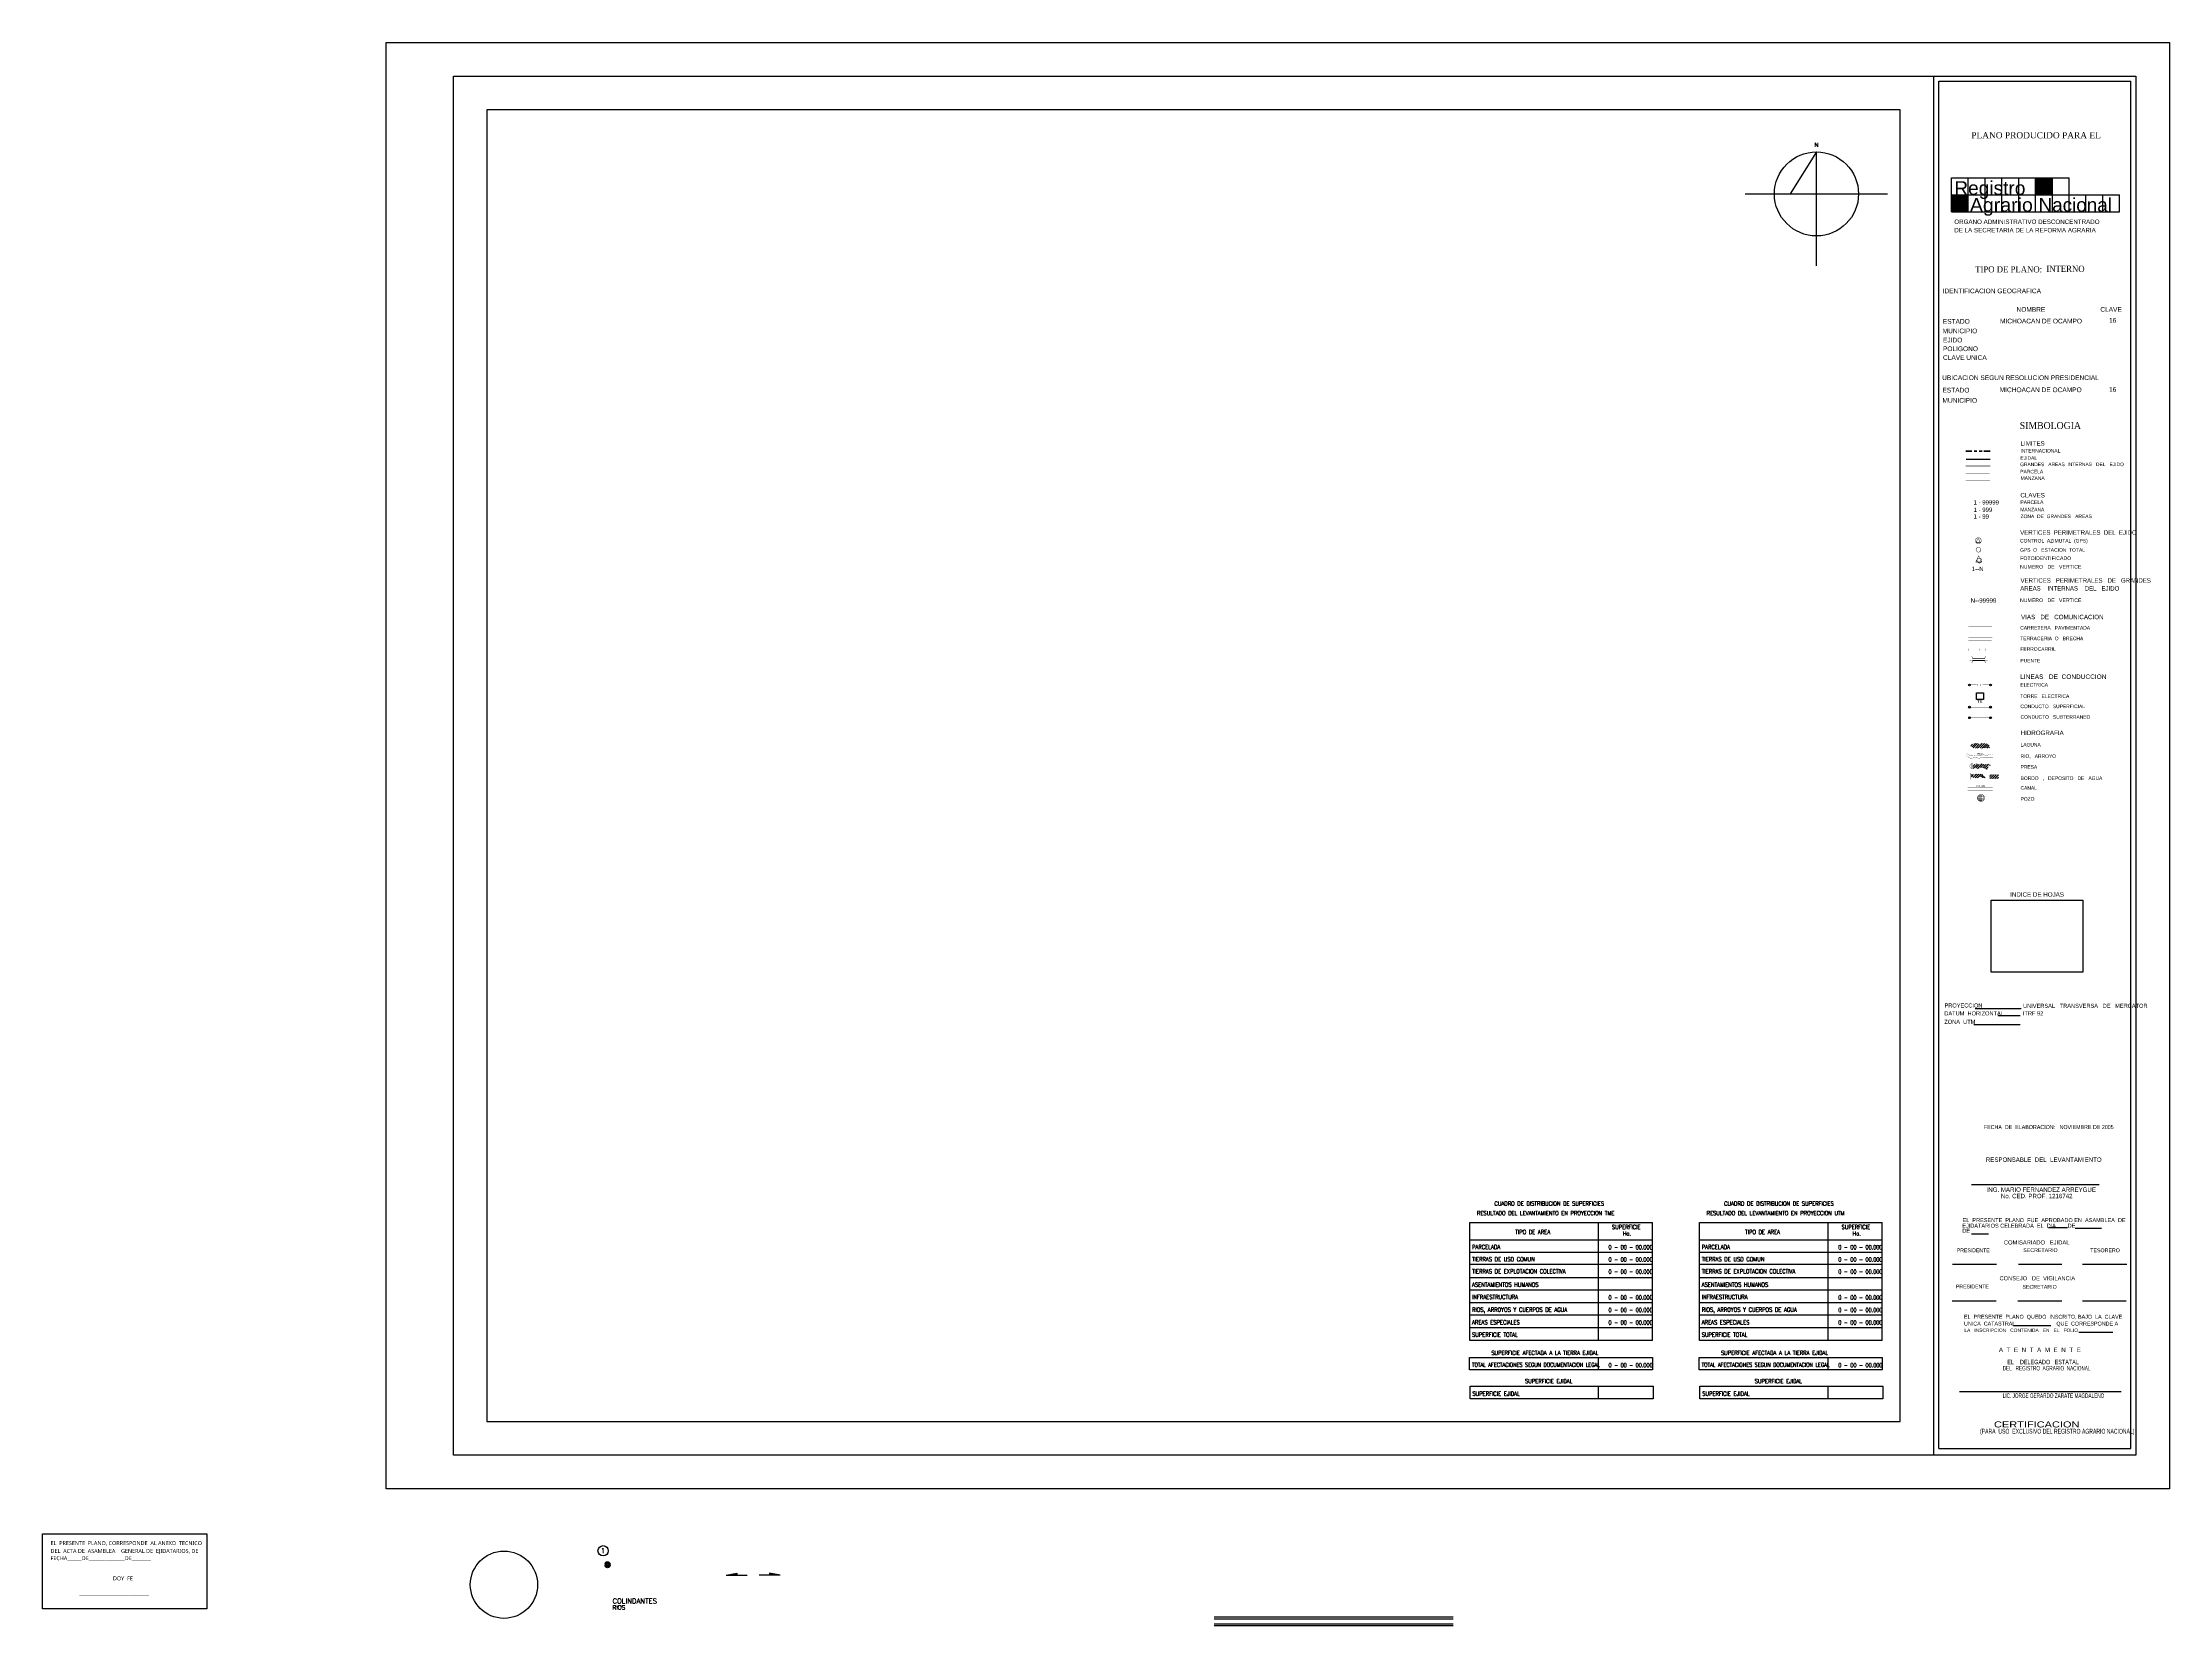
# Model space of a CAD drawing. Header units: millimetres. Extents: x -126 to 0, y -8 to 86.
import ezdxf
from ezdxf.enums import TextEntityAlignment as Align

# ---------------------------------------------------------------- set-up
doc = ezdxf.new("R2010")
doc.units = ezdxf.units.MM
doc.linetypes.add('HIDDEN', pattern=[0.375, 0.25, -0.125])
doc.layers.add('pp', color=1, linetype='Continuous')
doc.styles.add('ROMAN2', font='romantic.ttf')
doc.styles.add('ROMAND', font='romand.shx', dxfattribs={"height": 0.25})
doc.styles.add('ROMANS', font='romans.shx', dxfattribs={"height": 0.25})
doc.styles.add('romant', font='romant.shx', dxfattribs={"height": 0.25})
doc.styles.add('TIMES', font='swissl.ttf')
doc.styles.add('TRE', font='trebuc.TTF')
doc.styles.add('verdana', font='MICROSS.TTF')
pattern_1 = [(45, (-24.65706, 13.42337), (-0.06733018, 0.06733018), [])]

msp = doc.modelspace()

# ---------------------------------------------------------------- hatches: boundary and pattern name
at = {"layer": 'pp', "lineweight": 25}
for points in [[(-6.96, 76.94), (-6.96, 77.96), (-7.96, 77.96), (-7.96, 76.94)], [(-11.96, 76.94), (-12.96, 76.94), (-12.96, 75.94), (-11.96, 75.94)]]:
    msp.add_hatch(color=1, dxfattribs=at).paths.add_polyline_path(points)
at = {"layer": 'pp'}
h = msp.add_hatch(dxfattribs=at)
h.set_pattern_fill('ANSI31', color=1, scale=0.02999, style=0)
h.set_pattern_definition(pattern_1)
h.paths.add_polyline_path([(-10.71, 44.2), (-10.84, 44.3), (-10.95, 44.31), (-11.08, 44.33), (-11.22, 44.31), (-11.3, 44.28), (-11.45, 44.32), (-11.6, 44.33), (-11.75, 44.26), (-11.81, 44.19), (-11.81, 44.14), (-11.73, 44.12), (-11.64, 44.05), (-11.4, 44.05), (-11.27, 44.08), (-11.19, 44.04), (-11.01, 44.06), (-10.86, 44.05), (-10.7, 44.07)])
h = msp.add_hatch(dxfattribs=at)
h.set_pattern_fill('ANSI31', color=1, scale=0.02999, style=0)
h.set_pattern_definition(pattern_1)
h.paths.add_polyline_path([(-10.64, 43.04), (-10.67, 43.07), (-10.81, 43.1), (-10.89, 43.07), (-10.96, 43.04), (-11.08, 43.09), (-11.14, 43.11), (-11.2, 43.11), (-11.29, 43.07), (-11.39, 43.08), (-11.47, 43.11), (-11.49, 43.14), (-11.54, 43.08), (-11.63, 43.06), (-11.69, 43.06), (-11.69, 42.84), (-11.57, 42.84), (-11.49, 42.88), (-11.41, 42.82), (-11.36, 42.82), (-11.26, 42.88), (-11.12, 42.89), (-11.02, 42.86), (-10.91, 42.79), (-10.84, 42.79), (-10.79, 42.81), (-10.78, 42.89), (-10.8, 42.94), (-10.77, 42.97)])
h = msp.add_hatch(dxfattribs=at)
h.set_pattern_fill('ANSI31', color=1, scale=0.02999, style=0)
h.set_pattern_definition(pattern_1)
h.paths.add_polyline_path([(-11.12, 42.5), (-11.54, 42.5), (-11.69, 42.45), (-11.8, 42.48), (-11.8, 42.33), (-11.74, 42.33), (-11.63, 42.29), (-11.36, 42.28), (-11.29, 42.35), (-11.21, 42.35), (-11.09, 42.28), (-10.95, 42.28), (-10.96, 42.33), (-11.05, 42.37)])
h = msp.add_hatch(dxfattribs=at)
h.set_pattern_fill('ANSI31', color=1, scale=0.02999, style=0)
h.set_pattern_definition(pattern_1)
h.paths.add_polyline_path([(-10.17, 42.46), (-10.68, 42.46), (-10.68, 42.24), (-10.17, 42.24)])
h = msp.add_hatch(dxfattribs=at)
h.set_pattern_fill('ANSI36', color=256, scale=0.0032, style=0)
h.set_pattern_definition([(45, (-9807.388346, -65475.868732), (0.0053881536726, 0.0197565634664), [0.0254, -0.00508, 0, -0.00508])])
h.paths.add_polyline_path([(-92.85, -4.68), (-92.85, -4.53), (-93, -4.53, 0.352652)])
h.paths.add_polyline_path([(-92.85, -4.49), (-92.85, -4.34, 0.352652), (-93, -4.49)])
h.paths.add_polyline_path([(-92.81, -4.49), (-92.67, -4.49, 0.352652), (-92.81, -4.34)])
h.paths.add_polyline_path([(-92.67, -4.53), (-92.81, -4.53), (-92.81, -4.68, 0.352652)])
for points in [[(-85.15, -5.14), (-85.15, -5.01), (-85.79, -5.14)], [(-82.58, -5.14), (-83.21, -5.01), (-83.21, -5.14)]]:
    msp.add_hatch(color=1, dxfattribs=at).paths.add_polyline_path(points)

# ---------------------------------------------------------------- linework, layer by layer
at = {"layer": 'pp', "color": 1, "lineweight": 25}
for p, q in [((-14, 2), (-14, 84)), ((-13.7, 83.7), (-2.3, 83.7)), ((-13.7, 2.39), (-13.7, 83.7)), ((-2.3, 2.39), (-2.3, 83.7)), ((-12.96, 75.94), (-12.96, 77.96)), ((-12.96, 77.96), (-5.97, 77.96)), ((-11.96, 75.94), (-11.96, 77.96)), ((-10.96, 75.94), (-10.96, 77.96)), ((-9.96, 75.94), (-9.96, 77.96)), ((-8.96, 75.94), (-8.96, 77.96)), ((-7.96, 75.94), (-7.96, 77.96)), ((-6.96, 75.94), (-6.96, 77.96)), ((-5.97, 75.94), (-5.97, 77.96)), ((-12.96, 76.94), (-2.97, 76.94)), ((-12.96, 75.94), (-2.97, 75.94)), ((-4.97, 75.94), (-4.97, 76.94)), ((-3.97, 75.94), (-3.97, 76.94)), ((-2.97, 75.94), (-2.97, 76.94)), ((-11.54, 28.56), (-8.81, 28.56)), ((-10.19, 28.14), (-8.87, 28.14)), ((-11.62, 27.62), (-8.87, 27.62)), ((-4.18, 18.08), (-11.77, 18.08)), ((-27.94, 8.83), (-27.94, 15.84)), ((-20.28, 8.83), (-20.28, 15.84)), ((-17.08, 8.83), (-17.08, 15.84)), ((-11.76, 15.17), (-10.75, 15.17)), ((-7.18, 15.53), (-6.07, 15.53)), ((-5.61, 15.51), (-4.04, 15.51)), ((-27.94, 14.81), (-17.08, 14.81)), ((-27.94, 14.08), (-17.08, 14.08)), ((-27.94, 13.36), (-17.08, 13.36)), ((-10.28, 13.33), (-12.9, 13.33)), ((-6.39, 13.34), (-8.97, 13.34)), ((-2.53, 13.33), (-5.16, 13.33)), ((-27.94, 12.57), (-17.08, 12.57)), ((-27.94, 11.83), (-17.08, 11.83)), ((-27.94, 11.08), (-17.08, 11.08)), ((-27.94, 10.34), (-17.08, 10.34)), ((-12.91, 11.17), (-10.3, 11.17)), ((-9.02, 11.18), (-6.39, 11.18)), ((-5.17, 11.18), (-2.58, 11.18)), ((-27.94, 9.59), (-17.08, 9.59)), ((-9.26, 9.72), (-7.05, 9.72)), ((-5.39, 9.32), (-3.36, 9.32)), ((-17.08, 8.83), (-27.94, 8.83)), ((-20.28, 7.07), (-20.28, 7.8)), ((-20.28, 5.35), (-20.28, 6.11)), ((-12.47, 5.78), (-2.88, 5.78)), ((-13.7, 2.39), (-2.3, 2.39))]:
    msp.add_line(p, q, dxfattribs=at)
at = {"layer": 'pp', "color": 1}
for p, q in [((-20.98, 79.5), (-22.55, 77)), ((-20.98, 72.72), (-20.98, 79.5)), ((-25.21, 77), (-16.75, 77)), ((-41.59, 8.83), (-41.59, 15.84)), ((-33.93, 8.83), (-33.93, 15.84)), ((-30.73, 8.83), (-30.73, 15.84)), ((-41.59, 14.81), (-30.73, 14.81)), ((-41.59, 14.08), (-30.73, 14.08)), ((-41.59, 13.36), (-30.73, 13.36)), ((-41.59, 12.57), (-30.73, 12.57)), ((-41.59, 11.83), (-30.73, 11.83)), ((-41.59, 11.08), (-30.73, 11.08)), ((-41.59, 10.34), (-30.73, 10.34)), ((-41.59, 9.59), (-30.73, 9.59)), ((-30.73, 8.83), (-41.59, 8.83)), ((-33.93, 7.07), (-33.93, 7.8)), ((-33.93, 5.35), (-33.93, 6.11)), ((-85.79, -5.14), (-85.15, -5.01)), ((-85.15, -5.01), (-85.15, -5.14)), ((-82.58, -5.14), (-83.21, -5.01)), ((-83.21, -5.01), (-83.21, -5.14)), ((-85.79, -5.14), (-84.54, -5.14)), ((-82.58, -5.14), (-83.82, -5.14))]:
    msp.add_line(p, q, dxfattribs=at)
at = {"layer": 'pp'}
for p, q in [((-92.85, -4.49), (-93, -4.49)), ((-92.85, -4.53), (-93, -4.53)), ((-92.85, -4.49), (-92.85, -4.34)), ((-92.85, -4.68), (-92.85, -4.53)), ((-92.81, -4.49), (-92.81, -4.34)), ((-92.66, -4.49), (-92.81, -4.49)), ((-92.66, -4.53), (-92.81, -4.53)), ((-92.81, -4.68), (-92.81, -4.53))]:
    msp.add_line(p, q, dxfattribs=at)
at = {"layer": 'pp', "color": 1, "lineweight": 25}
for points in [[(0, 86), (0, 0), (-106, 0), (-106, 86)], [(-2, 2), (-102, 2), (-102, 84), (-2, 84)], [(-100, 82), (-100, 4), (-16, 4), (-16, 82)], [(-10.6, 35.01), (-5.14, 35.01), (-5.14, 30.73), (-10.6, 30.73)], [(-27.96, 7.8), (-17.08, 7.8), (-17.08, 7.07), (-27.96, 7.07)], [(-27.92, 6.11), (-17.04, 6.11), (-17.04, 5.35), (-27.92, 5.35)]]:
    msp.add_lwpolyline(points, close=True, dxfattribs=at)
at = {"layer": 'pp', "color": 1}
for points, const_width in [([(-12.11, 61.7), (-11.73, 61.7)], 0.1), ([(-12.1, 61.22), (-10.64, 61.22)], 0.07), ([(-10.65, 60.82), (-12.11, 60.82)], 0.05), ([(-11.62, 61.7), (-11.44, 61.7)], 0.1), ([(-11.32, 61.7), (-11.13, 61.7)], 0.1), ([(-11.04, 61.7), (-10.65, 61.7)], 0.1), ([(-10.66, 59.97), (-12.11, 59.97)], 0.025), ([(-12.11, 60.4), (-10.69, 60.4)], 0.025), ([(-11.96, 51.26), (-10.55, 51.26)], 0.0129), ([(-11.96, 51.07), (-10.54, 51.07)], 0.0129), ([(-10.55, 49.9), (-12, 49.9)], 0.013), ([(-11.94, 49.84), (-11.94, 49.96)], 0.013), ([(-11.88, 49.34), (-10.8, 49.34)], 0.0128), ([(-11.75, 49.51), (-11.68, 49.34)], 0.0257), ([(-11.69, 49.36), (-10.99, 49.36)], 0.0385), ([(-11.62, 49.84), (-11.62, 49.96)], 0.013), ([(-11.27, 49.84), (-11.27, 49.96)], 0.013), ([(-10.93, 49.51), (-11, 49.34)], 0.0257), ([(-10.94, 49.84), (-10.94, 49.96)], 0.013), ([(-10.61, 49.84), (-10.61, 49.96)], 0.013), ([(-11.88, 49.28), (-10.8, 49.28)], 0.0128), ([(-11.75, 49.11), (-11.68, 49.28)], 0.0257), ([(-11.69, 49.25), (-10.99, 49.25)], 0.0385), ([(-10.93, 49.11), (-11, 49.28)], 0.0257), ([(-11.97, 47.81), (-11.45, 47.81)], 0.0131), ([(-11.1, 47.81), (-10.53, 47.81)], 0.0131), ([(-11.97, 46.48), (-10.53, 46.48)], 0.0131), ([(-10.49, 43.51), (-10.89, 43.5), (-11.08, 43.5), (-11.32, 43.44), (-11.47, 43.49), (-11.82, 43.44), (-12.08, 43.59)], 0.0137), ([(-12.05, 43.73), (-11.8, 43.58), (-11.61, 43.6), (-11.49, 43.62), (-11.4, 43.61), (-11.31, 43.58), (-11.26, 43.59), (-11.06, 43.65), (-10.9, 43.61), (-10.66, 43.66), (-10.48, 43.65)], 0.0137), ([(-11.76, 43.16), (-11.89, 42.98)], 0.0137), ([(-11.76, 42.8), (-11.89, 42.98)], 0.0137), ([(-11.76, 42.8), (-11.76, 43.16)], 0.0137), ([(-11.69, 42.8), (-11.69, 43.16)], 0.0137), ([(-11.69, 42.84), (-11.57, 42.84), (-11.49, 42.88), (-11.41, 42.82), (-11.36, 42.82), (-11.26, 42.88), (-11.12, 42.89), (-11.02, 42.86), (-10.91, 42.79), (-10.84, 42.79), (-10.79, 42.81), (-10.78, 42.89), (-10.8, 42.94), (-10.77, 42.97), (-10.64, 43.04), (-10.67, 43.07), (-10.81, 43.1), (-10.89, 43.07), (-10.96, 43.04), (-11.08, 43.09), (-11.14, 43.11), (-11.2, 43.11), (-11.29, 43.07), (-11.39, 43.08), (-11.47, 43.11), (-11.49, 43.14), (-11.54, 43.08), (-11.63, 43.06), (-11.69, 43.06)], 0.0137), ([(-11.8, 42.19), (-11.8, 42.56)], 0.0137), ([(-11.8, 42.33), (-11.74, 42.33), (-11.63, 42.29), (-11.36, 42.28), (-11.29, 42.35), (-11.21, 42.35), (-11.09, 42.28), (-10.95, 42.28), (-10.96, 42.33), (-11.05, 42.37), (-11.12, 42.5), (-11.54, 42.5), (-11.69, 42.45), (-11.8, 42.48)], 0.0137), ([(-11.99, 41.68), (-10.5, 41.68)], 0.025), ([(-10.5, 41.55), (-11.99, 41.55)], 0.025), ([(-11.42, 41.07), (-11.04, 41.07)], 0.025), ([(-11.41, 41.15), (-11.05, 41.15)], 0.025), ([(-11.41, 40.99), (-11.05, 40.99)], 0.025), ([(-11.38, 40.96), (-11.38, 41.19)], 0.025), ([(-11.34, 41.23), (-11.12, 41.23)], 0.025), ([(-11.34, 40.92), (-11.12, 40.92)], 0.025), ([(-11.31, 40.9), (-11.31, 41.25)], 0.025), ([(-11.23, 40.88), (-11.23, 41.26)], 0.025), ([(-11.15, 40.9), (-11.15, 41.25)], 0.025), ([(-11.07, 40.96), (-11.07, 41.19)], 0.025)]:
    msp.add_lwpolyline(points, dxfattribs=dict(at, const_width=const_width))
at = {"layer": 'pp', "color": 1, "const_width": 0.025}
for points in [[(-11.4, 56.21, 22.023897), (-11.43, 56.22, 0.045405)], [(-11.37, 55.7, 13.522145), (-11.41, 55.71, 0.073953)], [(-11.37, 55.32, 26.00632), (-11.35, 55.33, 0.038452)], [(-11.25, 40.88, 26.005568), (-11.28, 40.89, 0.038453)]]:
    msp.add_lwpolyline(points, format="xyb", close=True, dxfattribs=at)
at = {"layer": 'pp', "color": 1}
for points, const_width in [([(-11.37, 56.51), (-11.5, 56.28), (-11.24, 56.28)], 0.025), ([(-11.34, 55.48), (-11.18, 55.11), (-11.51, 55.11)], 0.025), ([(-10.7, 44.07), (-10.71, 44.2), (-10.84, 44.3), (-10.95, 44.31), (-11.08, 44.33), (-11.22, 44.31), (-11.3, 44.28), (-11.45, 44.32), (-11.6, 44.33), (-11.75, 44.26), (-11.81, 44.19), (-11.81, 44.14), (-11.73, 44.12), (-11.64, 44.05), (-11.4, 44.05), (-11.27, 44.08), (-11.19, 44.04), (-11.01, 44.06), (-10.86, 44.05)], 0.0137), ([(-10.68, 42.46), (-10.17, 42.46), (-10.17, 42.24), (-10.68, 42.24)], 0.0137)]:
    msp.add_lwpolyline(points, close=True, dxfattribs=dict(at, const_width=const_width))
at = {"layer": 'pp', "color": 1, "linetype": 'HIDDEN', "ltscale": 0.8, "const_width": 0.0131}
for points in [[(-11.96, 50.64), (-10.52, 50.64)], [(-11.96, 50.45), (-10.57, 50.45)], [(-11.97, 45.85), (-10.53, 45.85)]]:
    msp.add_lwpolyline(points, dxfattribs=at)
at = {"layer": 'pp', "color": 1}
for points in [[(-11.47, 47.34), (-11.06, 47.34), (-11.06, 46.93), (-11.47, 46.93)], [(-41.61, 7.8), (-30.73, 7.8), (-30.73, 7.07), (-41.61, 7.07)], [(-41.57, 6.11), (-30.69, 6.11), (-30.69, 5.35), (-41.57, 5.35)], [(-126.42, -2.68), (-116.65, -2.68), (-116.65, -7.13), (-126.42, -7.13)]]:
    msp.add_lwpolyline(points, close=True, dxfattribs=at)
msp.add_lwpolyline([(-41.59, 15.84), (-30.73, 15.84)], dxfattribs=at)
at = {"layer": 'pp', "color": 1, "lineweight": 25}
msp.add_lwpolyline([(-27.94, 15.84), (-17.08, 15.84)], dxfattribs=at)
at = {"layer": 'pp'}
for points in [[(-92.85, -4.34, 0.352652), (-93, -4.49), (-92.85, -4.49)], [(-93, -4.49), (-92.85, -4.49), (-92.85, -4.34, 0.352652)], [(-92.85, -4.34, 0.352652), (-93, -4.49), (-92.85, -4.49)], [(-93, -4.49), (-92.85, -4.49), (-92.85, -4.34, 0.352652)], [(-93, -4.49), (-92.85, -4.49), (-92.85, -4.34, 0.352652)], [(-93, -4.49), (-92.85, -4.49), (-92.85, -4.34, 0.352652)], [(-92.67, -4.49, 0.352652), (-92.81, -4.34), (-92.81, -4.49)], [(-92.81, -4.34), (-92.81, -4.49), (-92.67, -4.49, 0.352652)], [(-92.81, -4.34), (-92.81, -4.49), (-92.67, -4.49, 0.352652)], [(-92.81, -4.34), (-92.81, -4.49), (-92.67, -4.49, 0.352652)], [(-92.81, -4.34), (-92.81, -4.49), (-92.67, -4.49, 0.352652)], [(-92.81, -4.34), (-92.81, -4.49), (-92.67, -4.49, 0.352652)], [(-92.81, -4.34), (-92.81, -4.49), (-92.67, -4.49, 0.352652)]]:
    msp.add_lwpolyline(points, format="xyb", close=True, dxfattribs=at)
at = {"layer": 'pp', "color": 4}
for points in [[(-56.78, -7.62), (-42.58, -7.62)], [(-56.78, -8.12), (-42.58, -8.12)]]:
    msp.add_lwpolyline(points, dxfattribs=at)
at = {"layer": 'pp', "color": 2}
for points in [[(-56.78, -7.72), (-42.58, -7.72)], [(-56.78, -8.02), (-42.58, -8.02)]]:
    msp.add_lwpolyline(points, dxfattribs=at)
at = {"layer": 'pp', "color": 1}
for centre, radius in [((-20.98, 77), 2.5), ((-11.89, 47.8), 0.0517), ((-10.63, 47.8), 0.0517), ((-11.89, 46.48), 0.0517), ((-11.88, 45.85), 0.0517), ((-10.63, 46.48), 0.0517), ((-10.63, 45.85), 0.0517)]:
    msp.add_circle(centre, radius, dxfattribs=at)
at = {"layer": 'pp'}
for centre, radius in [((-98.99, -5.7), 2), ((-93.1, -3.68), 0.303)]:
    msp.add_circle(centre, radius, dxfattribs=at)
for start, end in [(96.1494, 173.8506), (186.1494, 263.8506), (6.1494, 83.8506), (276.1494, 353.8506)]:
    msp.add_arc((-92.83, -4.51), 0.167, start, end, dxfattribs=at)

# ---------------------------------------------------------------- texts
at = {"layer": 'pp', "color": 1, "style": 'ROMANS'}
msp.add_text('N', height=0.25, dxfattribs=at).set_placement((-20.98, 79.79), align=Align.CENTER)
at = {"layer": 'pp', "color": 1}
for s, height, style, p in [('PLANO PRODUCIDO PARA EL', 0.3694, 'ROMAN2', (-11.78, 80.3)), ('ORGANO ADMINISTRATIVO DESCONCENTRADO', 0.2643, 'TIMES', (-12.79, 75.21)), ('DE LA SECRETARIA DE LA REFORMA AGRARIA', 0.2643, 'TIMES', (-12.79, 74.71)), ('IDENTIFICACION GEOGRAFICA', 0.279, 'TIMES', (-13.48, 71.09)), ('ESTADO', 0.279, 'TIMES', (-13.47, 69.28)), ('MICHOACAN DE OCAMPO', 0.279, 'TIMES', (-10.07, 69.3)), ('NOMBRE', 0.279, 'TIMES', (-9.09, 69.99)), ('CLAVE', 0.279, 'TIMES', (-4.11, 69.99)), ('MUNICIPIO', 0.279, 'TIMES', (-13.48, 68.71)), ('EJIDO', 0.279, 'TIMES', (-13.46, 68.17)), ('CLAVE UNICA', 0.279, 'TIMES', (-13.46, 67.13)), ('POLIGONO', 0.279, 'TIMES', (-13.46, 67.65)), ('UBICACION SEGUN RESOLUCION PRESIDENCIAL', 0.279, 'TIMES', (-13.51, 65.93)), ('ESTADO', 0.279, 'TIMES', (-13.49, 65.19)), ('MUNICIPIO', 0.279, 'TIMES', (-13.49, 64.58)), ('MICHOACAN DE OCAMPO', 0.279, 'TIMES', (-10.09, 65.21)), ('LIMITES', 0.264, 'TIMES', (-8.85, 62.03)), ('1 - 99999', 0.255, 'TIMES', (-11.64, 58.53)), ('1 - 999', 0.255, 'TIMES', (-11.64, 58.09)), ('CLAVES', 0.264, 'TIMES', (-8.86, 58.95)), ('1 - 99', 0.255, 'TIMES', (-11.64, 57.69)), ('VIAS   DE   COMUNICACION', 0.2643, 'TIMES', (-8.82, 51.71)), ('HIDROGRAFIA', 0.2643, 'TIMES', (-8.85, 44.82)), ('EL  PRESENTE  PLANO  FUE  APROBADO EN  ASAMBLEA  DE', 0.2357, 'TIMES', (-12.3, 15.86)), ('EJIDATARIOS CELEBRADA  EL  DIA', 0.2357, 'TIMES', (-12.31, 15.53)), ('DE', 0.236, 'TIMES', (-12.31, 15.23)), ('DE', 0.236, 'TIMES', (-6.05, 15.53)), ('COMISARIADO   EJIDAL', 0.246, 'verdana', (-9.84, 14.53)), ('A  T  E  N  T  A  M  E  N  T  E', 0.2684, 'verdana', (-10.14, 8.13))]:
    msp.add_text(s, height=height, dxfattribs=dict(at, style=style)).set_placement(p)
at = {"layer": 'pp', "color": 1, "lineweight": 25, "style": 'verdana'}
for s, width, p, p2 in [('Registro', 0.998741, (-12.79, 76.94), (-8.56, 76.94)), ('Agrario', 1.018591, (-11.86, 75.94), (-8.12, 75.94)), ('Nacional', 0.983998, (-7.78, 75.94), (-3.42, 75.94))]:
    msp.add_text(s, height=0.813, dxfattribs=dict(at, width=width)).set_placement(p, p2, align=Align.FIT)
at = {"layer": 'pp', "color": 1}
for s, height, style, width, p in [('TIPO DE PLANO:', 0.3694, 'ROMAN2', 0.93, (-11.55, 72.33)), ('INTERNO', 0.369, 'ROMAN2', 0.93, (-7.32, 72.36)), ('SIMBOLOGIA', 0.413, 'ROMAN2', 0.93, (-8.9, 63.02)), ('GRANDES   AREAS  INTERNAS   DEL   EJIDO', 0.2123, 'TIMES', 0.935, (-8.87, 60.81)), ('INTERNACIONAL', 0.2123, 'TIMES', 0.95, (-8.86, 61.62)), ('EJIDAL', 0.212, 'TIMES', 0.95, (-8.86, 61.19)), ('PARCELA', 0.212, 'TIMES', 0.95, (-8.87, 60.38)), ('MANZANA', 0.212, 'TIMES', 0.95, (-8.85, 59.99)), ('MANZANA', 0.212, 'TIMES', 0.95, (-8.87, 58.12)), ('PARCELA', 0.212, 'TIMES', 0.95, (-8.86, 58.56)), ('VERTICES  PERIMETRALES  DEL  EJIDO', 0.2643, 'TIMES', 0.85, (-8.87, 56.73)), ('ZONA  DE  GRANDES   AREAS', 0.2123, 'TIMES', 0.95, (-8.85, 57.72)), ('GPS  O   ESTACION  TOTAL', 0.2123, 'TIMES', 0.95, (-8.88, 55.72)), ('CONTROL  AZIMUTAL  (GPS)', 0.2123, 'TIMES', 0.95, (-8.88, 56.27)), ('1--N', 0.267, 'verdana', 0.95, (-11.76, 54.57)), ('NUMERO   DE   VERTICE', 0.2123, 'TIMES', 1.04, (-8.88, 54.72)), ('FOTOIDENTIFICADO', 0.2123, 'TIMES', 1.04, (-8.87, 55.23)), ('AREAS    INTERNAS    DEL   EJIDO', 0.2643, 'TIMES', 0.85, (-8.87, 53.41)), ('VERTICES   PERIMETRALES   DE   GRANDES', 0.2643, 'TIMES', 0.85, (-8.85, 53.88)), ('N--99999', 0.267, 'verdana', 0.95, (-11.82, 52.69)), ('NUMERO   DE   VERTICE', 0.2123, 'TIMES', 1.04, (-8.88, 52.73)), ('TERRACERIA  O   BRECHA', 0.2123, 'TIMES', 0.95, (-8.87, 50.46)), ('CARRETERA   PAVIMENTADA', 0.2123, 'TIMES', 0.95, (-8.87, 51.09)), ('FERROCARRIL', 0.2123, 'TIMES', 0.95, (-8.86, 49.83)), ('PUENTE', 0.212, 'TIMES', 0.95, (-8.86, 49.14)), ('LINEAS   DE  CONDUCCION', 0.2643, 'TIMES', 1.05, (-8.87, 48.16)), ('TE', 0.132, 'verdana', 1.4, (-11.44, 46.75)), ('EL', 0.132, 'verdana', 1.4, (-11.44, 47.73)), ('TORRE   ELECTRICA', 0.2123, 'TIMES', 0.95, (-8.87, 47.03)), ('ELECTRICA', 0.212, 'TIMES', 0.95, (-8.86, 47.7)), ('CONDUCTO   SUPERFICIAL', 0.2123, 'TIMES', 0.9, (-8.86, 46.42)), ('CONDUCTO   SUBTERRANEO', 0.2123, 'TIMES', 0.9, (-8.85, 45.79)), ('LAGUNA', 0.212, 'TIMES', 0.9, (-8.85, 44.14)), ('RIO', 0.0913, 'verdana', 1.4, (-11.42, 43.66)), ('RIO,   ARROYO', 0.2123, 'TIMES', 0.9, (-8.85, 43.46)), ('PRESA', 0.212, 'TIMES', 0.9, (-8.85, 42.82)), ('CANAL', 0.0913, 'verdana', 1.4, (-11.49, 41.75)), ('CANAL', 0.212, 'TIMES', 0.9, (-8.85, 41.57)), ('BORDO   ,   DEPOSITO   DE   AGUA', 0.2123, 'TIMES', 0.9, (-8.85, 42.15)), ('POZO', 0.212, 'TIMES', 0.9, (-8.85, 40.92)), ('ZONA  UTM', 0.244, 'TIMES', 0.9, (-13.38, 27.65)), ('DATUM  HORIZONTAL', 0.2441, 'TIMES', 0.9, (-13.38, 28.15)), ('PROYECCION', 0.244, 'TIMES', 0.9, (-13.37, 28.62)), ('UNIVERSAL   TRANSVERSA   DE   MERCATOR', 0.2441, 'TIMES', 0.9, (-8.7, 28.6)), ('ITRF 92', 0.244, 'TIMES', 0.9, (-8.71, 28.15)), ('FECHA  DE  ELABORACION:   NOVIEMBRE DE 2005', 0.2417, 'TIMES', 0.75, (-11.03, 21.39)), ('RESPONSABLE  DEL  LEVANTAMIENTO', 0.2643, 'TIMES', 0.9, (-10.91, 19.44)), ('RESULTADO DEL LEVANTAMIENTO EN PROYECCION TME', 0.25, 'ROMAND', 0.9, (-41.16, 16.27)), ('CUADRO DE DISTRIBUCION DE SUPERFICIES', 0.25, 'ROMAND', 0.9, (-40.12, 16.84)), ('RESULTADO DEL LEVANTAMIENTO EN PROYECCION UTM', 0.25, 'ROMAND', 0.9, (-27.51, 16.27)), ('CUADRO DE DISTRIBUCION DE SUPERFICIES', 0.25, 'ROMAND', 0.9, (-26.47, 16.84)), ('TIPO DE AREA', 0.25, 'ROMAND', 0.9, (-38.88, 15.15)), ('SUPERFICIE', 0.25, 'ROMAND', 0.9, (-33.14, 15.44)), ('Ha.', 0.25, 'ROMAND', 0.9, (-32.49, 15.06)), ('TIPO DE AREA', 0.25, 'ROMAND', 0.9, (-25.22, 15.15)), ('SUPERFICIE', 0.25, 'ROMAND', 0.9, (-19.49, 15.44)), ('Ha.', 0.25, 'ROMAND', 0.9, (-18.83, 15.06)), ('PARCELADA', 0.25, 'ROMAND', 0.9, (-41.45, 14.26)), ('0 - 00 - 00.000', 0.25, 'ROMAND', 0.7, (-33.34, 14.24)), ('PARCELADA', 0.25, 'ROMAND', 0.9, (-27.8, 14.26)), ('0 - 00 - 00.000', 0.25, 'ROMAND', 0.7, (-19.68, 14.24)), ('PRESIDENTE', 0.225, 'verdana', 0.85, (-12.64, 14.07)), ('SECRETARIO', 0.225, 'verdana', 0.8, (-8.69, 14.08)), ('TESORERO', 0.225, 'verdana', 0.8, (-4.71, 14.07)), ('TIERRAS DE USO COMUN', 0.25, 'ROMAND', 0.9, (-41.45, 13.53)), ('TIERRAS DE EXPLOTACION COLECTIVA', 0.25, 'ROMAND', 0.9, (-41.45, 12.81)), ('0 - 00 - 00.000', 0.25, 'ROMAND', 0.7, (-33.34, 13.51)), ('0 - 00 - 00.000', 0.25, 'ROMAND', 0.7, (-33.34, 12.79)), ('TIERRAS DE USO COMUN', 0.25, 'ROMAND', 0.9, (-27.8, 13.53)), ('TIERRAS DE EXPLOTACION COLECTIVA', 0.25, 'ROMAND', 0.9, (-27.8, 12.81)), ('0 - 00 - 00.000', 0.25, 'ROMAND', 0.7, (-19.68, 13.51)), ('0 - 00 - 00.000', 0.25, 'ROMAND', 0.7, (-19.68, 12.79)), ('CONSEJO   DE  VIGILANCIA', 0.246, 'verdana', 0.95, (-10.1, 12.4)), ('ASENTAMIENTOS HUMANOS', 0.25, 'ROMAND', 0.9, (-41.45, 12.02)), ('INFRAESTRUCTURA', 0.25, 'ROMAND', 0.9, (-41.45, 11.28)), ('0 - 00 - 00.000', 0.25, 'ROMAND', 0.7, (-33.34, 11.26)), ('ASENTAMIENTOS HUMANOS', 0.25, 'ROMAND', 0.9, (-27.8, 12.02)), ('INFRAESTRUCTURA', 0.25, 'ROMAND', 0.9, (-27.8, 11.28)), ('0 - 00 - 00.000', 0.25, 'ROMAND', 0.7, (-19.68, 11.26)), ('PRESIDENTE', 0.225, 'verdana', 0.85, (-12.69, 11.92)), ('SECRETARIO', 0.225, 'verdana', 0.8, (-8.74, 11.9)), ('RIOS, ARROYOS Y CUERPOS DE AGUA  ', 0.25, 'ROMAND', 0.9, (-41.45, 10.53)), ('0 - 00 - 00.000', 0.25, 'ROMAND', 0.7, (-33.34, 10.51)), ('RIOS, ARROYOS Y CUERPOS DE AGUA  ', 0.25, 'ROMAND', 0.9, (-27.8, 10.53)), ('0 - 00 - 00.000', 0.25, 'ROMAND', 0.7, (-19.68, 10.51)), ('EL  PRESENTE  PLANO  QUEDO  INSCRITO, BAJO  LA  CLAVE', 0.2288, 'verdana', 0.96, (-12.21, 10.12)), ('AREAS ESPECIALES', 0.25, 'ROMAND', 0.9, (-41.45, 9.78)), ('SUPERFICIE TOTAL', 0.25, 'ROMAND', 0.9, (-41.45, 9.04)), ('0 - 00 - 00.000', 0.25, 'ROMAND', 0.7, (-33.34, 9.76)), ('AREAS ESPECIALES', 0.25, 'ROMAND', 0.9, (-27.8, 9.78)), ('SUPERFICIE TOTAL', 0.25, 'ROMAND', 0.9, (-27.8, 9.04)), ('0 - 00 - 00.000', 0.25, 'ROMAND', 0.7, (-19.68, 9.76)), ('UNICA  CATASTRAL', 0.2288, 'verdana', 0.96, (-12.21, 9.71)), ('LA   INSCRIPCION   CONTENIDA   EN   EL   FOLIO', 0.2013, 'verdana', 1.025, (-12.19, 9.33)), ('QUE  CORRESPONDE A', 0.2288, 'verdana', 0.96, (-6.72, 9.71)), ('SUPERFICIE AFECTADA A LA TIERRA EJIDAL', 0.25, 'ROMAND', 0.9, (-40.31, 7.96)), ('SUPERFICIE AFECTADA A LA TIERRA EJIDAL', 0.25, 'ROMAND', 0.9, (-26.66, 7.96)), ('EL    DELEGADO   ESTATAL', 0.2647, 'TIMES', 0.7, (-9.64, 7.41)), ('TOTAL AFECTACIONES SEGUN DOCUMENTACION LEGAL', 0.25, 'ROMAND', 0.7, (-41.45, 7.25)), ('SUPERFICIE EJIDAL', 0.25, 'ROMAND', 0.9, (-38.3, 6.28)), ('0 - 00 - 00.000', 0.25, 'ROMAND', 0.7, (-33.34, 7.23)), ('TOTAL AFECTACIONES SEGUN DOCUMENTACION LEGAL', 0.25, 'ROMAND', 0.7, (-27.8, 7.25)), ('SUPERFICIE EJIDAL', 0.25, 'ROMAND', 0.9, (-24.65, 6.28)), ('0 - 00 - 00.000', 0.25, 'ROMAND', 0.7, (-19.68, 7.23)), ('DEL   REGISTRO  AGRARIO  NACIONAL', 0.2647, 'TIMES', 0.6, (-9.91, 7.04)), ('SUPERFICIE EJIDAL', 0.25, 'ROMAND', 0.9, (-41.43, 5.54)), ('SUPERFICIE EJIDAL', 0.25, 'ROMAND', 0.9, (-27.77, 5.54)), ('LIC. JORGE GERARDO ZARATE MAGDALENO', 0.2647, 'TIMES', 0.6, (-9.91, 5.41)), ('CERTIFICACION', 0.3596, 'verdana', 1.3, (-10.43, 3.65)), ('(PARA  USO  EXCLUSIVO DEL REGISTRO AGRARIO NACIONAL)', 0.2886, 'TIMES', 0.6, (-11.26, 3.28)), ('EL  PRESENTE  PLANO, CORRESPONDE  AL ANEXO  TECNICO', 0.231, 'TRE', 1.07, (-125.94, -3.34)), ('DEL  ACTA DE  ASAMBLEA    GENERAL DE  EJIDATARIOS, DE', 0.231, 'TRE', 1.07, (-125.94, -3.81)), ('FECHA______DE_______________DE________', 0.231, 'TRE', 1.07, (-125.94, -4.24)), ('_____________________________', 0.231, 'TRE', 1.07, (-124.23, -6.28)), ('DOY  FE', 0.231, 'TRE', 1.07, (-122.23, -5.44))]:
    msp.add_text(s, height=height, dxfattribs=dict(at, style=style, width=width)).set_placement(p)
at = {"layer": 'pp', "color": 1, "style": 'TIMES'}
for p in [(-3.16, 69.34), (-3.16, 65.23)]:
    msp.add_text('16', height=0.279, dxfattribs=at).set_placement(p, align=Align.RIGHT)
at = {"layer": 'pp', "color": 1, "lineweight": 25, "style": 'TIMES'}
msp.add_text('INDICE DE HOJAS', height=0.2643, dxfattribs=at).set_placement((-9.47, 35.21))
at = {"layer": 'pp', "color": 1, "style": 'TIMES', "width": 0.9}
for s, p in [('ING. MARIO FERNANDEZ ARREYGUE', (-7.62, 17.66)), ('No. CED. PROF. 1216742', (-7.89, 17.28))]:
    msp.add_text(s, height=0.2643, dxfattribs=at).set_placement(p, align=Align.CENTER)
at = {"layer": 'pp', "style": 'ROMANS'}
msp.add_text('1', height=0.3, dxfattribs=at).set_placement((-93.1, -3.68), align=Align.MIDDLE_CENTER)
at = {"layer": 'pp', "style": 'romant'}
msp.add_text('COLINDANTES', height=0.3, dxfattribs=at).set_placement((-92.54, -6.82))
at = {"layer": 'pp', "lineweight": 25, "style": 'ROMANS'}
msp.add_text('RIOS', height=0.25, dxfattribs=at).set_placement((-92.54, -7.18))

doc.saveas('drawing.dxf')
